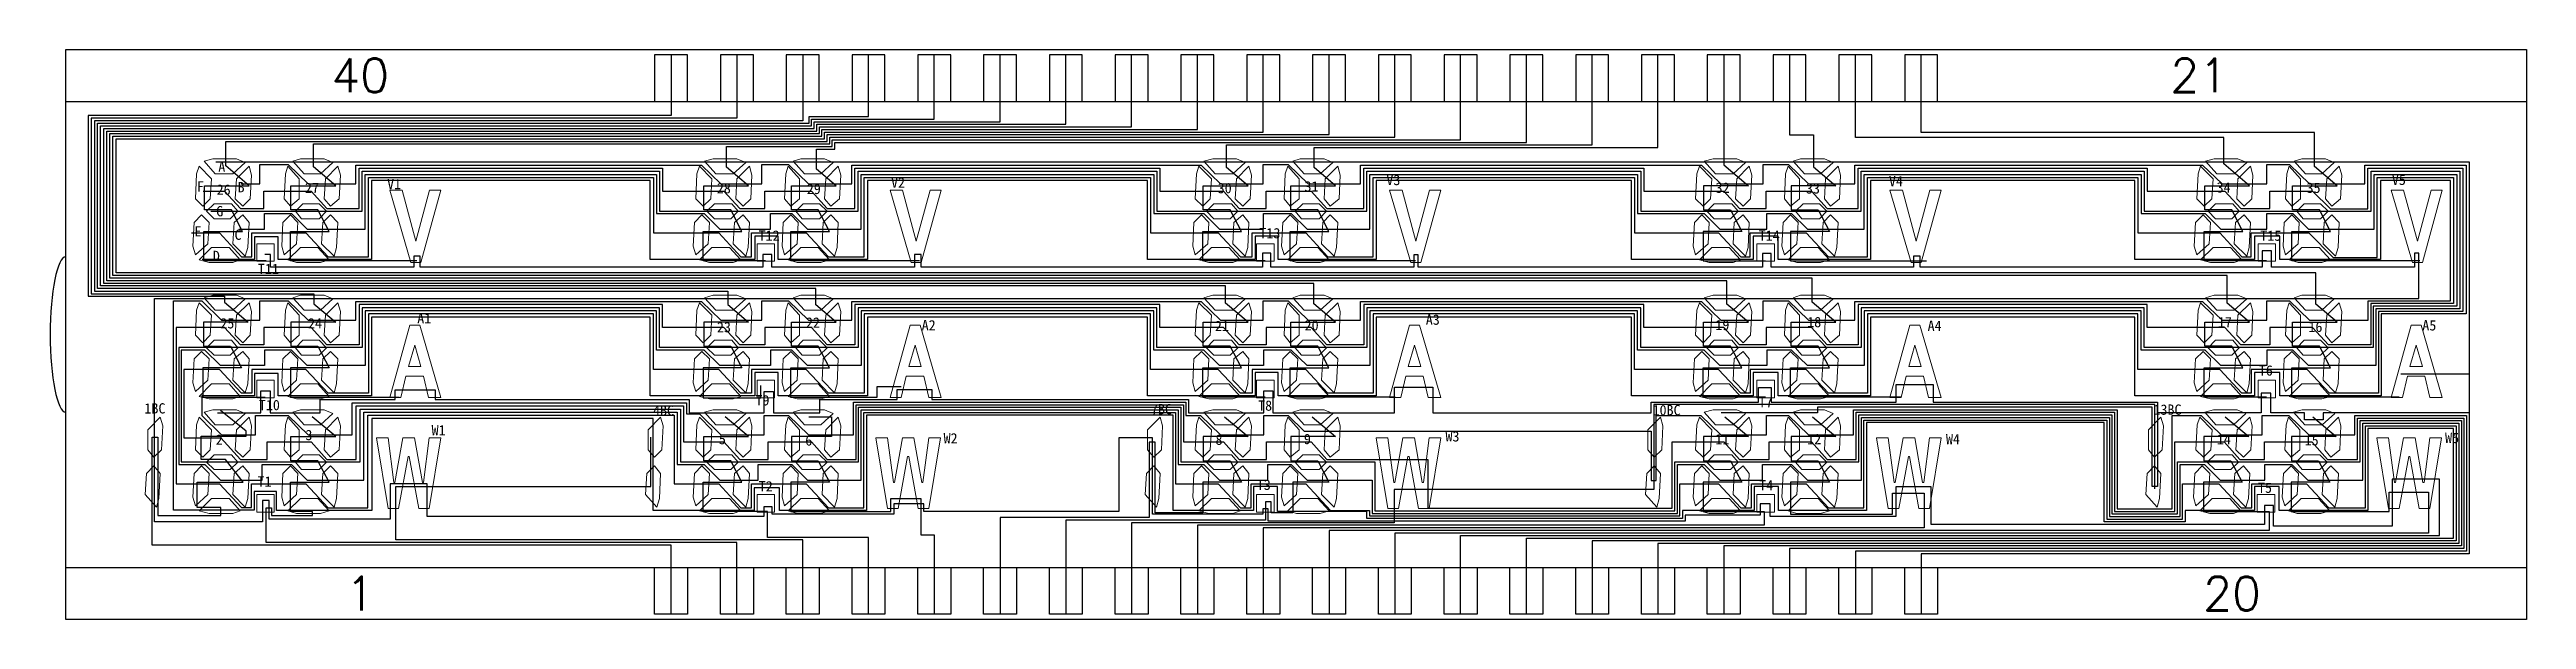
# Model space of a CAD drawing. Header units: millimetres. Extents: x 3718 to 70963, y 572 to 15149.
# Drawn here: x 4113.7 to 4209.3, y 707.3 to 729.3 of the extents above; entities that cross this region are included whole.
import ezdxf
from ezdxf.enums import TextEntityAlignment as Align

# ---------------------------------------------------------------- set-up
doc = ezdxf.new("R2010")
doc.units = ezdxf.units.MM
doc.header["$LTSCALE"] = 3
for name, color, linetype in [('COM', 1, 'Continuous'), ('DWG', 7, 'Continuous'), ('SEG', 3, 'Continuous'), ('TEXT', 40, 'Continuous')]:
    doc.layers.add(name, color=color, linetype=linetype)
doc.styles.add('romans', font='romans.shx')
doc.styles.add('黑体', font='SIMHEI.TTF')

msp = doc.modelspace()

# ---------------------------------------------------------------- texts
at = {"layer": 'DWG', "style": 'romans'}
for s, p in [('40', (4125.686, 728.303)), ('21', (4196.681, 728.303)), ('1', (4125.686, 708.303)), ('20', (4197.951, 708.303))]:
    msp.add_text(s, height=1.3, dxfattribs=at).set_placement(p, align=Align.MIDDLE)
at = {"layer": 'TEXT', "style": '黑体'}
for s, height, p in [('A', 0.398, (4120.207, 724.585)), ('F', 0.398, (4119.384, 723.821)), ('26', 0.3975, (4120.144, 723.697)), ('B', 0.398, (4120.951, 723.792)), ('27', 0.3975, (4123.554, 723.762)), ('V1', 0.3975, (4126.725, 723.913)), ('28', 0.3975, (4139.454, 723.752)), ('29', 0.3975, (4142.927, 723.723)), ('V2', 0.3975, (4146.18, 723.972)), ('30', 0.3975, (4158.791, 723.756)), ('31', 0.3975, (4162.142, 723.822)), ('V3', 0.3975, (4165.303, 724.069)), ('32', 0.3975, (4178.011, 723.77)), ('33', 0.3975, (4181.502, 723.744)), ('V4', 0.3975, (4184.704, 724.028)), ('34', 0.3975, (4197.355, 723.784)), ('35', 0.3975, (4200.828, 723.768)), ('V5', 0.3975, (4204.123, 724.076)), ('G', 0.398, (4120.128, 722.866)), ('E', 0.398, (4119.289, 722.087)), ('C', 0.398, (4120.835, 721.956)), ('T12', 0.3975, (4141.066, 721.923)), ('T13', 0.3975, (4160.401, 722.017)), ('T14', 0.3975, (4179.677, 721.925)), ('T15', 0.3975, (4199.043, 721.92)), ('D', 0.398, (4119.996, 721.138)), ('T11', 0.3975, (4121.734, 720.638)), ('A1', 0.3975, (4127.888, 718.729)), ('25', 0.3975, (4120.286, 718.538)), ('24', 0.3975, (4123.672, 718.538)), ('23', 0.3975, (4139.458, 718.387)), ('22', 0.3975, (4142.895, 718.567)), ('A2', 0.3975, (4147.363, 718.463)), ('21', 0.3975, (4158.683, 718.435)), ('20', 0.3975, (4162.147, 718.461)), ('A3', 0.3975, (4166.825, 718.679)), ('19', 0.3975, (4178.006, 718.471)), ('18', 0.3975, (4181.551, 718.585)), ('A4', 0.3975, (4186.199, 718.442)), ('17', 0.3975, (4197.405, 718.577)), ('16', 0.3975, (4200.901, 718.403)), ('A5', 0.3975, (4205.298, 718.459)), ('T6', 0.3975, (4198.987, 716.717)), ('1BC', 0.3975, (4117.355, 715.253)), ('T10', 0.3975, (4121.774, 715.382)), ('4BC', 0.3975, (4136.991, 715.17)), ('T9', 0.3975, (4140.946, 715.565)), ('7BC', 0.3975, (4156.217, 715.222)), ('T8', 0.3975, (4160.352, 715.361)), ('10BC', 0.3975, (4175.58, 715.186)), ('T7', 0.3975, (4179.676, 715.495)), ('13BC', 0.3975, (4194.918, 715.205)), ('2', 0.398, (4120.107, 714.045)), ('3', 0.398, (4123.569, 714.224)), ('W1', 0.3975, (4128.442, 714.41)), ('5', 0.398, (4139.534, 714.067)), ('6', 0.398, (4142.869, 714.015)), ('W2', 0.3975, (4148.209, 714.098)), ('8', 0.398, (4158.705, 714.044)), ('9', 0.398, (4162.12, 714.07)), ('W3', 0.3975, (4167.585, 714.173)), ('11', 0.3975, (4178.005, 714.067)), ('12', 0.3975, (4181.551, 714.067)), ('W4', 0.3975, (4186.908, 714.066)), ('14', 0.3975, (4197.366, 714.061)), ('15', 0.3975, (4200.757, 714.022)), ('W5', 0.3975, (4206.176, 714.112)), ('T1', 0.3975, (4121.723, 712.431)), ('T2', 0.3975, (4141.073, 712.248)), ('T3', 0.3975, (4160.299, 712.303)), ('T4', 0.3975, (4179.698, 712.285)), ('T5', 0.3975, (4198.954, 712.19))]:
    msp.add_text(s, height=height, dxfattribs=at).set_placement(p)

# ---------------------------------------------------------------- linework, layer by layer
at = {"layer": 'COM', "color": 150}
msp.add_lwpolyline([(4121.078, 724.123), (4121.815, 724.123), (4121.815, 724.865), (4122.908, 724.865), (4123.678, 724.123), (4125.52, 724.123), (4125.52, 724.845), (4138.866, 724.845), (4139.615, 724.123), (4141.19, 724.123), (4141.19, 724.865), (4142.226, 724.865), (4142.996, 724.123), (4144.666, 724.123), (4144.666, 724.845), (4158.151, 724.845), (4158.9, 724.123), (4160.547, 724.123), (4160.547, 724.865), (4161.511, 724.865), (4162.28, 724.123), (4164.308, 724.123), (4164.308, 724.845), (4177.468, 724.845), (4178.217, 724.123), (4179.848, 724.123), (4179.848, 724.865), (4180.828, 724.865), (4181.598, 724.123), (4183.393, 724.123), (4183.393, 724.845), (4196.817, 724.845), (4197.566, 724.123), (4199.295, 724.123), (4199.295, 724.865), (4200.177, 724.865), (4200.947, 724.123), (4203.08, 724.123), (4203.08, 724.845), (4206.985, 724.845), (4206.985, 719.097), (4203.706, 719.097), (4203.706, 715.933), (4199.792, 715.933), (4199.792, 716.834), (4198.814, 716.834), (4198.814, 715.933), (4194.198, 715.933), (4194.198, 718.977), (4183.993, 718.977), (4183.993, 715.933), (4180.43, 715.933), (4180.43, 716.834), (4179.468, 716.834), (4179.468, 715.933), (4174.765, 715.933), (4174.765, 718.977), (4164.908, 718.977), (4164.908, 715.933), (4161.121, 715.933), (4161.121, 716.834), (4160.238, 716.834), (4160.238, 715.933), (4156.081, 715.933), (4156.081, 718.977), (4145.266, 718.977), (4145.266, 715.933), (4141.827, 715.933), (4141.827, 716.834), (4140.917, 716.834), (4140.917, 715.933), (4136.883, 715.933), (4136.883, 718.977), (4126.12, 718.977), (4126.12, 715.933), (4122.525, 715.933), (4122.525, 716.804), (4121.605, 716.804), (4121.605, 715.933), (4119.57, 715.933), (4119.57, 715.176), (4120.337, 714.436), (4121.648, 714.436), (4121.648, 715.179), (4122.908, 715.179), (4123.678, 714.436), (4125.379, 714.436), (4125.379, 715.664), (4138.286, 715.664), (4138.286, 715.238), (4138.785, 715.238), (4139.615, 714.436), (4141.282, 714.436), (4141.282, 715.179), (4142.226, 715.179), (4142.996, 714.436), (4144.73, 714.436), (4144.73, 715.694), (4157.567, 715.694), (4157.567, 715.179), (4158.13, 715.179), (4158.9, 714.436), (4160.571, 714.436), (4160.571, 715.179), (4161.511, 715.179), (4162.136, 714.575), (4175.524, 714.575), (4175.524, 712.671), (4175.724, 712.671), (4175.724, 715.179), (4177.447, 715.179), (4178.217, 714.436), (4179.984, 714.436), (4179.984, 715.179), (4180.828, 715.179), (4181.598, 714.436), (4183.342, 714.436), (4183.342, 715.401), (4193.517, 715.401), (4193.517, 711.574), (4195.646, 711.574), (4195.646, 715.179), (4196.765, 715.179), (4197.534, 714.436), (4199.111, 714.436), (4199.111, 715.179), (4200.145, 715.179), (4200.915, 714.436), (4202.699, 714.436), (4202.699, 715.179), (4207.005, 715.179), (4207.005, 709.939), (4183.409, 709.939), (4183.409, 707.503)], dxfattribs=at)
at = {"layer": 'COM', "color": 5}
for points in [[(4120.117, 724.965), (4207.105, 724.965), (4207.105, 709.839), (4185.949, 709.839), (4185.949, 707.503)], [(4120.173, 715.279), (4121.855, 715.279), (4121.855, 716.131), (4122.213, 716.131), (4122.213, 715.279), (4124.143, 715.279), (4124.143, 715.794), (4127.032, 715.794), (4127.032, 716.17), (4128.582, 716.17), (4128.582, 715.794), (4138.386, 715.794), (4138.386, 715.279), (4141.284, 715.279), (4141.284, 716.107), (4141.645, 716.107), (4141.645, 715.279), (4143.426, 715.279), (4143.426, 715.794), (4146.416, 715.794), (4146.416, 716.181), (4147.749, 716.181), (4147.749, 715.794), (4157.667, 715.794), (4157.667, 715.279), (4160.568, 715.279), (4160.568, 716.124), (4160.926, 716.124), (4160.926, 715.279), (4165.622, 715.279), (4165.622, 716.272), (4167.095, 716.272), (4167.095, 715.279), (4175.524, 715.279), (4175.524, 715.697), (4179.676, 715.697), (4179.676, 716.253), (4180.165, 716.253), (4180.165, 715.697), (4184.981, 715.697), (4184.981, 716.373), (4186.415, 716.373), (4186.415, 715.697), (4195.071, 715.697), (4195.071, 712.435), (4194.871, 712.435), (4194.871, 715.501), (4181.947, 715.501), (4181.947, 715.279), (4178.224, 715.279)], [(4207.105, 716.773), (4204.47, 716.773)], [(4207.105, 715.279), (4201.47, 715.279), (4201.47, 715.003), (4200.746, 715.003), (4200.746, 715.279), (4199.445, 715.279), (4199.445, 716.04), (4199.082, 716.04), (4199.082, 715.279), (4195.071, 715.279)]]:
    msp.add_lwpolyline(points, dxfattribs=at)
at = {"layer": 'COM', "color": 4}
msp.add_lwpolyline([(4170.709, 707.503), (4170.709, 710.439), (4206.505, 710.439), (4206.505, 714.679), (4203.199, 714.679), (4203.199, 711.514), (4199.774, 711.514), (4199.774, 712.436), (4198.821, 712.436), (4198.821, 711.514), (4196.146, 711.514), (4196.146, 711.074), (4193.017, 711.074), (4193.017, 714.901), (4183.842, 714.901), (4183.842, 711.509), (4180.446, 711.509), (4180.446, 712.436), (4179.5, 712.436), (4179.5, 711.514), (4176.738, 711.514), (4176.738, 711.197), (4164.555, 711.197), (4164.555, 711.468), (4161.102, 711.468), (4161.102, 712.436), (4160.18, 712.436), (4160.18, 711.514), (4157.067, 711.514), (4157.067, 715.194), (4145.23, 715.194), (4145.23, 711.514), (4141.879, 711.514), (4141.879, 712.386), (4140.896, 712.386), (4140.896, 711.514), (4136.991, 711.514), (4136.991, 715.064), (4126.129, 715.064), (4126.129, 711.514), (4122.455, 711.514), (4122.455, 712.241), (4121.593, 712.241), (4121.593, 711.522), (4118.48, 711.522), (4118.48, 719.597), (4119.567, 719.597), (4120.337, 718.855), (4121.815, 718.855), (4121.815, 719.597), (4122.908, 719.597), (4123.678, 718.855), (4125.52, 718.855), (4125.52, 719.577), (4138.866, 719.577), (4139.615, 718.855), (4141.19, 718.855), (4141.19, 719.597), (4142.226, 719.597), (4142.996, 718.855), (4144.666, 718.855), (4144.666, 719.577), (4158.151, 719.577), (4158.9, 718.855), (4160.547, 718.855), (4160.547, 719.597), (4161.511, 719.597), (4162.28, 718.855), (4164.308, 718.855), (4164.308, 719.577), (4177.468, 719.577), (4178.217, 718.855), (4179.848, 718.855), (4179.848, 719.597), (4180.828, 719.597), (4181.598, 718.855), (4183.393, 718.855), (4183.393, 719.577), (4196.817, 719.577), (4197.566, 718.855), (4199.295, 718.855), (4199.295, 719.597), (4200.177, 719.597), (4200.947, 718.855), (4203.206, 718.855), (4203.206, 719.597), (4206.385, 719.597), (4206.385, 724.245), (4203.68, 724.245), (4203.68, 721.2), (4199.792, 721.2), (4199.792, 722.102), (4198.814, 722.102), (4198.814, 721.2), (4194.198, 721.2), (4194.198, 724.245), (4183.993, 724.245), (4183.993, 721.2), (4180.43, 721.2), (4180.43, 722.102), (4179.468, 722.102), (4179.468, 721.2), (4174.765, 721.2), (4174.765, 724.245), (4164.908, 724.245), (4164.908, 721.2), (4161.121, 721.2), (4161.121, 722.102), (4160.238, 722.102), (4160.238, 721.2), (4156.081, 721.2), (4156.081, 724.245), (4145.266, 724.245), (4145.266, 721.2), (4141.827, 721.2), (4141.827, 722.102), (4140.917, 722.102), (4140.917, 721.2), (4136.883, 721.2), (4136.883, 724.245), (4126.12, 724.245), (4126.12, 721.2), (4122.525, 721.2), (4122.525, 722.072), (4121.605, 722.072), (4121.605, 721.2), (4119.586, 721.2)], dxfattribs=at)
at = {"layer": 'COM', "color": 6}
msp.add_lwpolyline([(4119.17, 722.222), (4120.248, 722.222), (4121.106, 721.3), (4121.505, 721.3), (4121.505, 722.222), (4123.589, 722.222), (4124.447, 721.3), (4126, 721.3), (4126, 724.365), (4137.003, 724.365), (4137.003, 722.222), (4139.527, 722.222), (4140.384, 721.3), (4140.797, 721.3), (4140.797, 722.222), (4142.907, 722.222), (4143.765, 721.3), (4145.146, 721.3), (4145.146, 724.365), (4156.201, 724.365), (4156.201, 722.222), (4158.811, 722.222), (4159.669, 721.3), (4160.118, 721.3), (4160.118, 722.222), (4162.192, 722.222), (4163.049, 721.3), (4164.788, 721.3), (4164.788, 724.365), (4174.885, 724.365), (4174.885, 722.222), (4178.128, 722.222), (4178.986, 721.3), (4179.348, 721.3), (4179.348, 722.222), (4181.509, 722.222), (4182.367, 721.3), (4183.873, 721.3), (4183.873, 724.365), (4194.318, 724.365), (4194.318, 722.222), (4197.477, 722.222), (4198.335, 721.3), (4198.694, 721.3), (4198.694, 722.222), (4200.918, 722.222), (4201.859, 721.271), (4203.56, 721.271), (4203.56, 724.365), (4206.505, 724.365), (4206.505, 719.497), (4203.306, 719.497), (4203.306, 717.9), (4201.671, 717.9), (4201.06, 718.572), (4199.415, 718.572), (4199.415, 717.9), (4198.29, 717.9), (4197.679, 718.572), (4194.678, 718.572), (4194.678, 719.457), (4183.513, 719.457), (4183.513, 717.9), (4182.322, 717.9), (4181.711, 718.572), (4179.968, 718.572), (4179.968, 717.9), (4178.941, 717.9), (4178.33, 718.572), (4175.245, 718.572), (4175.245, 719.457), (4164.428, 719.457), (4164.428, 717.9), (4163.005, 717.9), (4162.394, 718.572), (4160.667, 718.572), (4160.667, 717.9), (4159.624, 717.9), (4159.013, 718.572), (4156.561, 718.572), (4156.561, 719.457), (4144.786, 719.457), (4144.786, 717.9), (4143.72, 717.9), (4143.109, 718.572), (4141.31, 718.572), (4141.31, 717.9), (4140.34, 717.9), (4139.729, 718.572), (4137.363, 718.572), (4137.363, 719.457), (4125.64, 719.457), (4125.64, 717.9), (4124.402, 717.9), (4123.791, 718.572), (4121.965, 718.572), (4121.965, 717.9), (4121.061, 717.9), (4120.45, 718.572), (4118.58, 718.572), (4118.58, 712.536), (4120.248, 712.536), (4121.099, 711.622), (4121.493, 711.622), (4121.493, 712.536), (4123.589, 712.536), (4124.447, 711.614), (4125.979, 711.614), (4125.979, 715.184), (4137.806, 715.184), (4137.806, 712.536), (4139.527, 712.536), (4140.384, 711.614), (4140.796, 711.614), (4140.796, 712.536), (4142.907, 712.536), (4143.765, 711.614), (4145.13, 711.614), (4145.13, 715.294), (4157.167, 715.294), (4157.167, 712.536), (4158.811, 712.536), (4159.669, 711.614), (4160.08, 711.614), (4160.08, 712.536), (4162.192, 712.536), (4163.143, 711.514), (4164.655, 711.514), (4164.655, 711.297), (4176.638, 711.297), (4176.638, 712.536), (4178.128, 712.536), (4178.986, 711.614), (4179.4, 711.614), (4179.4, 712.536), (4181.509, 712.536), (4182.372, 711.609), (4183.742, 711.609), (4183.742, 715.001), (4193.117, 715.001), (4193.117, 711.174), (4196.046, 711.174), (4196.046, 712.536), (4197.446, 712.536), (4198.303, 711.614), (4198.721, 711.614), (4198.721, 712.536), (4200.826, 712.536), (4201.684, 711.614), (4203.099, 711.614), (4203.099, 714.779), (4206.605, 714.779), (4206.605, 710.339), (4173.249, 710.339), (4173.249, 707.503)], dxfattribs=at)
at = {"layer": 'COM', "color": 2}
msp.add_lwpolyline([(4120.999, 722.369), (4121.985, 722.369), (4121.985, 722.968), (4123.029, 722.968), (4123.637, 722.369), (4125.88, 722.369), (4125.88, 724.485), (4137.123, 724.485), (4137.123, 722.968), (4138.966, 722.968), (4139.575, 722.369), (4141.523, 722.369), (4141.523, 722.968), (4142.347, 722.968), (4142.955, 722.369), (4145.026, 722.369), (4145.026, 724.485), (4156.321, 724.485), (4156.321, 722.968), (4158.251, 722.968), (4158.859, 722.369), (4160.561, 722.369), (4160.561, 722.968), (4161.631, 722.968), (4162.24, 722.369), (4164.668, 722.369), (4164.668, 724.485), (4175.005, 724.485), (4175.005, 722.968), (4177.568, 722.968), (4178.176, 722.369), (4179.987, 722.369), (4179.987, 722.968), (4180.949, 722.968), (4181.557, 722.369), (4183.753, 722.369), (4183.753, 724.485), (4194.438, 724.485), (4194.438, 722.968), (4196.917, 722.968), (4197.525, 722.369), (4199.298, 722.369), (4199.298, 722.968), (4200.298, 722.968), (4200.906, 722.369), (4203.44, 722.369), (4203.44, 724.485), (4206.625, 724.485), (4206.625, 719.397), (4203.406, 719.397), (4203.406, 717.8), (4194.558, 717.8), (4194.558, 719.337), (4183.633, 719.337), (4183.633, 717.8), (4175.125, 717.8), (4175.125, 719.337), (4164.548, 719.337), (4164.548, 717.8), (4156.441, 717.8), (4156.441, 719.337), (4144.906, 719.337), (4144.906, 717.8), (4137.243, 717.8), (4137.243, 719.337), (4125.76, 719.337), (4125.76, 717.8), (4118.68, 717.8), (4118.68, 713.282), (4119.688, 713.282), (4120.296, 712.683), (4121.907, 712.683), (4121.907, 713.282), (4123.029, 713.282), (4123.637, 712.683), (4125.829, 712.683), (4125.829, 715.304), (4137.926, 715.304), (4137.926, 713.282), (4138.966, 713.282), (4139.575, 712.683), (4141.056, 712.683), (4141.056, 713.282), (4142.347, 713.282), (4142.955, 712.683), (4145.03, 712.683), (4145.03, 715.394), (4157.267, 715.394), (4157.267, 713.282), (4158.251, 713.282), (4158.859, 712.683), (4160.724, 712.683), (4160.724, 713.282), (4161.631, 713.282), (4162.24, 712.683), (4164.755, 712.683), (4164.755, 711.397), (4176.538, 711.397), (4176.538, 713.282), (4177.568, 713.282), (4178.176, 712.683), (4179.826, 712.683), (4179.826, 713.282), (4180.949, 713.282), (4181.557, 712.683), (4183.642, 712.683), (4183.642, 715.101), (4193.217, 715.101), (4193.217, 711.274), (4195.946, 711.274), (4195.946, 713.282), (4196.885, 713.282), (4197.493, 712.683), (4199.221, 712.683), (4199.221, 713.282), (4200.266, 713.282), (4200.874, 712.683), (4202.999, 712.683), (4202.999, 714.879), (4206.705, 714.879), (4206.705, 710.239), (4175.789, 710.239), (4175.789, 707.503)], dxfattribs=at)
at = {"layer": 'COM', "color": 11}
msp.add_lwpolyline([(4119.923, 723.068), (4125.76, 723.068), (4125.76, 724.605), (4137.243, 724.605), (4137.243, 723.068), (4144.906, 723.068), (4144.906, 724.605), (4156.441, 724.605), (4156.441, 723.068), (4164.548, 723.068), (4164.548, 724.605), (4175.125, 724.605), (4175.125, 723.068), (4183.633, 723.068), (4183.633, 724.605), (4194.558, 724.605), (4194.558, 723.068), (4203.32, 723.068), (4203.32, 724.605), (4206.745, 724.605), (4206.745, 719.297), (4203.506, 719.297), (4203.506, 717.101), (4200.906, 717.101), (4200.298, 717.7), (4199.298, 717.7), (4199.298, 717.101), (4197.525, 717.101), (4196.917, 717.7), (4194.438, 717.7), (4194.438, 719.217), (4183.753, 719.217), (4183.753, 717.101), (4181.557, 717.101), (4180.949, 717.7), (4179.987, 717.7), (4179.987, 717.101), (4178.176, 717.101), (4177.568, 717.7), (4175.005, 717.7), (4175.005, 719.217), (4164.668, 719.217), (4164.668, 717.101), (4162.24, 717.101), (4161.631, 717.7), (4160.561, 717.7), (4160.561, 717.101), (4158.859, 717.101), (4158.251, 717.7), (4156.321, 717.7), (4156.321, 719.217), (4145.026, 719.217), (4145.026, 717.101), (4142.955, 717.101), (4142.347, 717.7), (4141.523, 717.7), (4141.523, 717.101), (4139.575, 717.101), (4138.966, 717.7), (4137.123, 717.7), (4137.123, 719.217), (4125.88, 719.217), (4125.88, 717.101), (4123.637, 717.101), (4123.029, 717.7), (4121.985, 717.7), (4121.985, 717.101), (4120.296, 717.101), (4119.688, 717.7), (4118.78, 717.7), (4118.78, 713.382), (4125.679, 713.382), (4125.679, 715.424), (4138.046, 715.424), (4138.046, 713.382), (4144.93, 713.382), (4144.93, 715.494), (4157.367, 715.494), (4157.367, 713.382), (4164.855, 713.382), (4164.855, 711.497), (4176.438, 711.497), (4176.438, 713.382), (4183.542, 713.382), (4183.542, 715.201), (4193.317, 715.201), (4193.317, 711.374), (4195.846, 711.374), (4195.846, 713.382), (4202.899, 713.382), (4202.899, 714.979), (4206.805, 714.979), (4206.805, 710.139), (4178.329, 710.139), (4178.329, 707.503)], dxfattribs=at)
at = {"layer": 'COM', "color": 8}
msp.add_lwpolyline([(4119.622, 723.84), (4120.45, 723.84), (4121.061, 723.168), (4121.965, 723.168), (4121.965, 723.84), (4123.791, 723.84), (4124.402, 723.168), (4125.64, 723.168), (4125.64, 724.725), (4137.363, 724.725), (4137.363, 723.84), (4139.729, 723.84), (4140.34, 723.168), (4141.31, 723.168), (4141.31, 723.84), (4143.109, 723.84), (4143.72, 723.168), (4144.786, 723.168), (4144.786, 724.725), (4156.561, 724.725), (4156.561, 723.84), (4159.013, 723.84), (4159.624, 723.168), (4160.667, 723.168), (4160.667, 723.84), (4162.394, 723.84), (4163.005, 723.168), (4164.428, 723.168), (4164.428, 724.725), (4175.245, 724.725), (4175.245, 723.84), (4178.33, 723.84), (4178.941, 723.168), (4179.968, 723.168), (4179.968, 723.84), (4181.711, 723.84), (4182.322, 723.168), (4183.513, 723.168), (4183.513, 724.725), (4194.678, 724.725), (4194.678, 723.84), (4197.679, 723.84), (4198.29, 723.168), (4199.415, 723.168), (4199.415, 723.84), (4201.053, 723.84), (4201.758, 723.153), (4203.2, 723.153), (4203.2, 724.725), (4206.865, 724.725), (4206.865, 719.197), (4203.606, 719.197), (4203.606, 716.033), (4201.716, 716.033), (4200.858, 716.954), (4198.694, 716.954), (4198.694, 716.033), (4198.335, 716.033), (4197.477, 716.954), (4194.318, 716.954), (4194.318, 719.097), (4183.873, 719.097), (4183.873, 716.033), (4182.367, 716.033), (4181.509, 716.954), (4179.348, 716.954), (4179.348, 716.033), (4178.986, 716.033), (4178.128, 716.954), (4174.885, 716.954), (4174.885, 719.097), (4164.788, 719.097), (4164.788, 716.033), (4163.049, 716.033), (4162.192, 716.954), (4160.118, 716.954), (4160.118, 716.033), (4159.669, 716.033), (4158.811, 716.954), (4156.201, 716.954), (4156.201, 719.097), (4145.146, 719.097), (4145.146, 716.033), (4143.765, 716.033), (4142.907, 716.954), (4140.797, 716.954), (4140.797, 716.033), (4140.384, 716.033), (4139.527, 716.954), (4137.003, 716.954), (4137.003, 719.097), (4126, 719.097), (4126, 716.033), (4124.447, 716.033), (4123.589, 716.954), (4121.505, 716.954), (4121.505, 716.033), (4121.106, 716.033), (4120.248, 716.954), (4118.88, 716.954), (4118.88, 714.315), (4120.304, 714.315), (4121.061, 713.482), (4122.088, 713.482), (4122.088, 714.154), (4123.791, 714.154), (4124.402, 713.482), (4125.529, 713.482), (4125.529, 715.544), (4138.166, 715.544), (4138.166, 714.154), (4139.729, 714.154), (4140.34, 713.482), (4141.432, 713.482), (4141.432, 714.154), (4143.109, 714.154), (4143.72, 713.482), (4144.83, 713.482), (4144.83, 715.594), (4157.467, 715.594), (4157.467, 714.154), (4159.013, 714.154), (4159.624, 713.482), (4160.671, 713.482), (4160.671, 714.154), (4162.394, 714.154), (4163.005, 713.482), (4166.901, 713.482), (4166.901, 711.597), (4176.338, 711.597), (4176.338, 714.154), (4178.33, 714.154), (4178.941, 713.482), (4180.084, 713.482), (4180.084, 714.154), (4181.711, 714.154), (4182.322, 713.482), (4183.442, 713.482), (4183.442, 715.301), (4193.417, 715.301), (4193.417, 711.474), (4195.746, 711.474), (4195.746, 714.154), (4197.647, 714.154), (4198.258, 713.482), (4199.211, 713.482), (4199.211, 714.154), (4201.028, 714.154), (4201.639, 713.482), (4202.799, 713.482), (4202.799, 715.079), (4206.905, 715.079), (4206.905, 710.039), (4180.869, 710.039), (4180.869, 707.503)], dxfattribs=at)
at = {"layer": 'COM'}
msp.add_lwpolyline([(4168.169, 707.503), (4168.169, 710.539), (4205.968, 710.539), (4205.968, 712.716), (4204.132, 712.716), (4204.132, 710.903), (4199.559, 710.903), (4199.559, 711.697), (4199.203, 711.697), (4199.203, 710.974), (4186.337, 710.974), (4186.337, 712.428), (4184.967, 712.428), (4184.967, 711.273), (4180.122, 711.273), (4180.122, 711.766), (4179.73, 711.766), (4179.73, 711.325), (4176.838, 711.325), (4176.838, 711.097), (4160.743, 711.097), (4160.743, 711.573), (4160.535, 711.573), (4160.535, 711.365), (4156.273, 711.365), (4156.273, 714.316), (4154.969, 714.316), (4154.969, 711.473), (4147.452, 711.473), (4147.452, 711.767), (4146.287, 711.767), (4146.287, 711.373), (4141.589, 711.373), (4141.589, 711.649), (4141.268, 711.649), (4141.268, 711.273), (4128.265, 711.273), (4128.265, 712.533), (4126.837, 712.533), (4126.837, 711.173), (4122.172, 711.173), (4122.172, 711.898), (4121.908, 711.898), (4121.908, 711.073), (4117.746, 711.073), (4117.746, 719.697), (4205.162, 719.697), (4205.162, 721.447), (4204.991, 721.447), (4204.991, 720.9), (4199.474, 720.9), (4199.474, 721.534), (4199.118, 721.534), (4199.118, 720.9), (4185.917, 720.9), (4185.917, 721.326), (4185.648, 721.326), (4185.648, 720.9), (4180.159, 720.9), (4180.159, 721.426), (4179.829, 721.426), (4179.829, 720.9), (4166.537, 720.9), (4166.537, 721.377), (4166.369, 721.377), (4166.369, 720.9), (4160.839, 720.9), (4160.839, 721.439), (4160.522, 721.439), (4160.522, 720.9), (4147.342, 720.9), (4147.342, 721.396), (4147.082, 721.396), (4147.082, 720.9), (4141.574, 720.9), (4141.574, 721.392), (4141.23, 721.392), (4141.23, 720.9), (4127.998, 720.9), (4127.998, 721.333), (4127.754, 721.333), (4127.754, 720.9), (4122.222, 720.9), (4122.222, 721.394), (4122.006, 721.394)], dxfattribs=at)
at = {"layer": 'DWG'}
for points in [[(4209.319, 707.303), (4114.319, 707.303), (4114.319, 729.303), (4209.319, 729.303)], [(4137.054, 727.303), (4138.324, 727.303), (4138.324, 729.103), (4137.054, 729.103)], [(4139.594, 727.303), (4140.864, 727.303), (4140.864, 729.103), (4139.594, 729.103)], [(4142.134, 727.303), (4143.404, 727.303), (4143.404, 729.103), (4142.134, 729.103)], [(4144.674, 727.303), (4145.944, 727.303), (4145.944, 729.103), (4144.674, 729.103)], [(4147.214, 727.303), (4148.484, 727.303), (4148.484, 729.103), (4147.214, 729.103)], [(4149.754, 727.303), (4151.024, 727.303), (4151.024, 729.103), (4149.754, 729.103)], [(4152.294, 727.303), (4153.564, 727.303), (4153.564, 729.103), (4152.294, 729.103)], [(4154.834, 727.303), (4156.104, 727.303), (4156.104, 729.103), (4154.834, 729.103)], [(4157.374, 727.303), (4158.644, 727.303), (4158.644, 729.103), (4157.374, 729.103)], [(4159.914, 727.303), (4161.184, 727.303), (4161.184, 729.103), (4159.914, 729.103)], [(4162.454, 727.303), (4163.724, 727.303), (4163.724, 729.103), (4162.454, 729.103)], [(4164.994, 727.303), (4166.264, 727.303), (4166.264, 729.103), (4164.994, 729.103)], [(4167.534, 727.303), (4168.804, 727.303), (4168.804, 729.103), (4167.534, 729.103)], [(4170.074, 727.303), (4171.344, 727.303), (4171.344, 729.103), (4170.074, 729.103)], [(4172.614, 727.303), (4173.884, 727.303), (4173.884, 729.103), (4172.614, 729.103)], [(4175.154, 727.303), (4176.424, 727.303), (4176.424, 729.103), (4175.154, 729.103)], [(4177.694, 727.303), (4178.964, 727.303), (4178.964, 729.103), (4177.694, 729.103)], [(4180.234, 727.303), (4181.504, 727.303), (4181.504, 729.103), (4180.234, 729.103)], [(4182.774, 727.303), (4184.044, 727.303), (4184.044, 729.103), (4182.774, 729.103)], [(4186.584, 729.103), (4185.314, 729.103), (4185.314, 727.303), (4186.584, 727.303)], [(4137.054, 709.303), (4138.324, 709.303), (4138.324, 707.503), (4137.054, 707.503)], [(4139.594, 709.303), (4140.864, 709.303), (4140.864, 707.503), (4139.594, 707.503)], [(4142.134, 709.303), (4143.404, 709.303), (4143.404, 707.503), (4142.134, 707.503)], [(4144.674, 709.303), (4145.944, 709.303), (4145.944, 707.503), (4144.674, 707.503)], [(4147.214, 709.303), (4148.484, 709.303), (4148.484, 707.503), (4147.214, 707.503)], [(4149.754, 709.303), (4151.024, 709.303), (4151.024, 707.503), (4149.754, 707.503)], [(4152.294, 709.303), (4153.564, 709.303), (4153.564, 707.503), (4152.294, 707.503)], [(4154.834, 709.303), (4156.104, 709.303), (4156.104, 707.503), (4154.834, 707.503)], [(4157.374, 709.303), (4158.644, 709.303), (4158.644, 707.503), (4157.374, 707.503)], [(4159.914, 709.303), (4161.184, 709.303), (4161.184, 707.503), (4159.914, 707.503)], [(4162.454, 709.303), (4163.724, 709.303), (4163.724, 707.503), (4162.454, 707.503)], [(4164.994, 709.303), (4166.264, 709.303), (4166.264, 707.503), (4164.994, 707.503)], [(4167.534, 709.303), (4168.804, 709.303), (4168.804, 707.503), (4167.534, 707.503)], [(4170.074, 709.303), (4171.344, 709.303), (4171.344, 707.503), (4170.074, 707.503)], [(4172.614, 709.303), (4173.884, 709.303), (4173.884, 707.503), (4172.614, 707.503)], [(4175.154, 709.303), (4176.424, 709.303), (4176.424, 707.503), (4175.154, 707.503)], [(4177.694, 709.303), (4178.964, 709.303), (4178.964, 707.503), (4177.694, 707.503)], [(4180.234, 709.303), (4181.504, 709.303), (4181.504, 707.503), (4180.234, 707.503)], [(4182.774, 709.303), (4184.044, 709.303), (4184.044, 707.503), (4182.774, 707.503)], [(4186.584, 707.503), (4185.314, 707.503), (4185.314, 709.303), (4186.584, 709.303)]]:
    msp.add_lwpolyline(points, close=True, dxfattribs=at)
for points in [[(4114.319, 727.303), (4209.319, 727.303)], [(4114.319, 709.303), (4209.319, 709.303)]]:
    msp.add_lwpolyline(points, dxfattribs=at)
at = {"layer": 'DWG', "lineweight": 0}
for points in [[(4120.093, 724.508), (4119.659, 724.99), (4119.997, 725.087), (4120.913, 725.087), (4121.251, 724.942), (4120.768, 724.508)], [(4124.149, 724.508), (4123.522, 724.508), (4123.088, 724.99), (4123.378, 725.087), (4124.294, 725.087), (4124.631, 724.942)], [(4139.412, 724.508), (4138.978, 724.99), (4139.315, 725.087), (4140.232, 725.087), (4140.569, 724.942), (4140.087, 724.508)], [(4143.468, 724.508), (4142.841, 724.508), (4142.407, 724.99), (4142.696, 725.087), (4143.612, 725.087), (4143.95, 724.942)], [(4158.696, 724.508), (4158.262, 724.99), (4158.6, 725.087), (4159.516, 725.087), (4159.853, 724.942), (4159.371, 724.508)], [(4162.752, 724.508), (4162.125, 724.508), (4161.691, 724.99), (4161.98, 725.087), (4162.897, 725.087), (4163.234, 724.942)], [(4178.013, 724.508), (4177.579, 724.99), (4177.917, 725.087), (4178.833, 725.087), (4179.171, 724.942), (4178.688, 724.508)], [(4182.069, 724.508), (4181.442, 724.508), (4181.008, 724.99), (4181.298, 725.087), (4182.214, 725.087), (4182.551, 724.942)], [(4197.362, 724.508), (4196.928, 724.99), (4197.266, 725.087), (4198.182, 725.087), (4198.52, 724.942), (4198.037, 724.508)], [(4201.418, 724.508), (4200.791, 724.508), (4200.357, 724.99), (4200.647, 725.087), (4201.563, 725.087), (4201.9, 724.942)], [(4119.466, 724.797), (4119.37, 724.508), (4119.322, 723.543), (4119.611, 723.254), (4119.9, 723.543), (4119.949, 724.315)], [(4121.395, 724.797), (4120.913, 724.315), (4120.865, 723.543), (4121.154, 723.254), (4121.444, 723.543), (4121.492, 724.46)], [(4122.895, 724.797), (4122.799, 724.508), (4122.751, 723.543), (4122.992, 723.254), (4123.329, 723.543), (4123.329, 724.315)], [(4124.824, 724.797), (4124.342, 724.315), (4124.294, 723.543), (4124.535, 723.254), (4124.873, 723.543), (4124.921, 724.46)], [(4138.785, 724.797), (4138.688, 724.508), (4138.64, 723.543), (4138.929, 723.254), (4139.219, 723.543), (4139.267, 724.315)], [(4140.714, 724.797), (4140.232, 724.315), (4140.183, 723.543), (4140.473, 723.254), (4140.762, 723.543), (4140.81, 724.46)], [(4142.214, 724.797), (4142.117, 724.508), (4142.069, 723.543), (4142.31, 723.254), (4142.648, 723.543), (4142.648, 724.315)], [(4144.143, 724.797), (4143.66, 724.315), (4143.612, 723.543), (4143.853, 723.254), (4144.191, 723.543), (4144.239, 724.46)], [(4158.069, 724.797), (4157.973, 724.508), (4157.924, 723.543), (4158.214, 723.254), (4158.503, 723.543), (4158.551, 724.315)], [(4159.998, 724.797), (4159.516, 724.315), (4159.468, 723.543), (4159.757, 723.254), (4160.046, 723.543), (4160.094, 724.46)], [(4161.498, 724.797), (4161.402, 724.508), (4161.353, 723.543), (4161.594, 723.254), (4161.932, 723.543), (4161.932, 724.315)], [(4163.427, 724.797), (4162.945, 724.315), (4162.897, 723.543), (4163.138, 723.254), (4163.475, 723.543), (4163.523, 724.46)], [(4177.386, 724.797), (4177.29, 724.508), (4177.242, 723.543), (4177.531, 723.254), (4177.82, 723.543), (4177.869, 724.315)], [(4179.315, 724.797), (4178.833, 724.315), (4178.785, 723.543), (4179.074, 723.254), (4179.364, 723.543), (4179.412, 724.46)], [(4180.815, 724.797), (4180.719, 724.508), (4180.671, 723.543), (4180.912, 723.254), (4181.249, 723.543), (4181.249, 724.315)], [(4182.744, 724.797), (4182.262, 724.315), (4182.214, 723.543), (4182.455, 723.254), (4182.792, 723.543), (4182.841, 724.46)], [(4196.735, 724.797), (4196.639, 724.508), (4196.591, 723.543), (4196.88, 723.254), (4197.169, 723.543), (4197.218, 724.315)], [(4198.664, 724.797), (4198.182, 724.315), (4198.134, 723.543), (4198.423, 723.254), (4198.713, 723.543), (4198.761, 724.46)], [(4200.164, 724.797), (4200.068, 724.508), (4200.02, 723.543), (4200.261, 723.254), (4200.598, 723.543), (4200.598, 724.315)], [(4202.093, 724.797), (4201.611, 724.315), (4201.563, 723.543), (4201.804, 723.254), (4202.142, 723.543), (4202.19, 724.46)], [(4120.045, 723.351), (4120.72, 723.351), (4120.961, 723.061), (4120.672, 722.772), (4120.045, 722.772), (4119.756, 723.061)], [(4123.474, 723.351), (4124.101, 723.351), (4124.39, 723.061), (4124.101, 722.772), (4123.426, 722.772), (4123.185, 723.061)], [(4128.367, 723.881), (4127.837, 721.904), (4127.307, 723.881), (4126.824, 723.881), (4127.644, 721.084), (4128.03, 721.084), (4128.801, 723.881)], [(4139.363, 723.351), (4140.039, 723.351), (4140.28, 723.061), (4139.99, 722.772), (4139.363, 722.772), (4139.074, 723.061)], [(4142.792, 723.351), (4143.419, 723.351), (4143.709, 723.061), (4143.419, 722.772), (4142.744, 722.772), (4142.503, 723.061)], [(4147.686, 723.881), (4147.155, 721.904), (4146.625, 723.881), (4146.143, 723.881), (4146.962, 721.084), (4147.348, 721.084), (4148.12, 723.881)], [(4158.648, 723.351), (4159.323, 723.351), (4159.564, 723.061), (4159.275, 722.772), (4158.648, 722.772), (4158.358, 723.061)], [(4162.077, 723.351), (4162.704, 723.351), (4162.993, 723.061), (4162.704, 722.772), (4162.028, 722.772), (4161.787, 723.061)], [(4166.97, 723.881), (4166.44, 721.904), (4165.909, 723.881), (4165.427, 723.881), (4166.247, 721.084), (4166.633, 721.084), (4167.404, 723.881)], [(4177.965, 723.351), (4178.64, 723.351), (4178.881, 723.061), (4178.592, 722.772), (4177.965, 722.772), (4177.676, 723.061)], [(4181.394, 723.351), (4182.021, 723.351), (4182.31, 723.061), (4182.021, 722.772), (4181.346, 722.772), (4181.105, 723.061)], [(4186.287, 723.881), (4185.757, 721.904), (4185.226, 723.881), (4184.744, 723.881), (4185.564, 721.084), (4185.95, 721.084), (4186.721, 723.881)], [(4197.314, 723.351), (4197.989, 723.351), (4198.23, 723.061), (4197.941, 722.772), (4197.314, 722.772), (4197.025, 723.061)], [(4200.743, 723.351), (4201.37, 723.351), (4201.659, 723.061), (4201.37, 722.772), (4200.695, 722.772), (4200.454, 723.061)], [(4205.636, 723.881), (4205.106, 721.904), (4204.576, 723.881), (4204.093, 723.881), (4204.913, 721.084), (4205.299, 721.084), (4206.07, 723.881)], [(4119.225, 721.711), (4119.322, 721.373), (4119.804, 721.807), (4119.852, 722.627), (4119.563, 722.917), (4119.274, 722.627)], [(4121.347, 721.663), (4121.395, 722.627), (4121.154, 722.917), (4120.817, 722.627), (4120.768, 721.807), (4121.251, 721.325)], [(4122.654, 721.711), (4122.751, 721.373), (4123.233, 721.807), (4123.281, 722.627), (4122.992, 722.917), (4122.702, 722.627)], [(4124.197, 721.807), (4124.68, 721.325), (4124.776, 721.663), (4124.824, 722.627), (4124.535, 722.917), (4124.246, 722.627)], [(4138.544, 721.711), (4138.64, 721.373), (4139.122, 721.807), (4139.171, 722.627), (4138.881, 722.917), (4138.592, 722.627)], [(4140.666, 721.663), (4140.714, 722.627), (4140.473, 722.917), (4140.135, 722.627), (4140.087, 721.807), (4140.569, 721.325)], [(4141.973, 721.711), (4142.069, 721.373), (4142.551, 721.807), (4142.6, 722.627), (4142.31, 722.917), (4142.021, 722.627)], [(4143.516, 721.807), (4143.998, 721.325), (4144.094, 721.663), (4144.143, 722.627), (4143.853, 722.917), (4143.564, 722.627)], [(4157.828, 721.711), (4157.924, 721.373), (4158.407, 721.807), (4158.455, 722.627), (4158.166, 722.917), (4157.876, 722.627)], [(4159.95, 721.663), (4159.998, 722.627), (4159.757, 722.917), (4159.419, 722.627), (4159.371, 721.807), (4159.853, 721.325)], [(4161.257, 721.711), (4161.353, 721.373), (4161.836, 721.807), (4161.884, 722.627), (4161.594, 722.917), (4161.305, 722.627)], [(4162.8, 721.807), (4163.282, 721.325), (4163.379, 721.663), (4163.427, 722.627), (4163.138, 722.917), (4162.848, 722.627)], [(4177.145, 721.711), (4177.242, 721.373), (4177.724, 721.807), (4177.772, 722.627), (4177.483, 722.917), (4177.193, 722.627)], [(4179.267, 721.663), (4179.315, 722.627), (4179.074, 722.917), (4178.737, 722.627), (4178.688, 721.807), (4179.171, 721.325)], [(4180.574, 721.711), (4180.671, 721.373), (4181.153, 721.807), (4181.201, 722.627), (4180.912, 722.917), (4180.622, 722.627)], [(4182.117, 721.807), (4182.6, 721.325), (4182.696, 721.663), (4182.744, 722.627), (4182.455, 722.917), (4182.166, 722.627)], [(4196.494, 721.711), (4196.591, 721.373), (4197.073, 721.807), (4197.121, 722.627), (4196.832, 722.917), (4196.543, 722.627)], [(4198.616, 721.663), (4198.664, 722.627), (4198.423, 722.917), (4198.086, 722.627), (4198.037, 721.807), (4198.52, 721.325)], [(4199.923, 721.711), (4200.02, 721.373), (4200.502, 721.807), (4200.55, 722.627), (4200.261, 722.917), (4199.971, 722.627)], [(4201.466, 721.807), (4201.949, 721.325), (4202.045, 721.663), (4202.093, 722.627), (4201.804, 722.917), (4201.515, 722.627)], [(4119.949, 721.663), (4119.466, 721.18), (4119.852, 721.084), (4120.768, 721.084), (4121.058, 721.18), (4120.624, 721.663)], [(4122.365, 721.132), (4122.365, 721.807), (4121.69, 721.807), (4121.69, 721.132)], [(4124.053, 721.663), (4123.378, 721.663), (4122.895, 721.18), (4123.233, 721.084), (4124.149, 721.084), (4124.487, 721.18)], [(4139.267, 721.663), (4138.785, 721.18), (4139.171, 721.084), (4140.087, 721.084), (4140.376, 721.18), (4139.942, 721.663)], [(4141.683, 721.132), (4141.683, 721.807), (4141.008, 721.807), (4141.008, 721.132)], [(4143.371, 721.663), (4142.696, 721.663), (4142.214, 721.18), (4142.551, 721.084), (4143.468, 721.084), (4143.805, 721.18)], [(4158.551, 721.663), (4158.069, 721.18), (4158.455, 721.084), (4159.371, 721.084), (4159.66, 721.18), (4159.226, 721.663)], [(4160.967, 721.132), (4160.967, 721.807), (4160.292, 721.807), (4160.292, 721.132)], [(4162.655, 721.663), (4161.98, 721.663), (4161.498, 721.18), (4161.836, 721.084), (4162.752, 721.084), (4163.089, 721.18)], [(4177.869, 721.663), (4177.386, 721.18), (4177.772, 721.084), (4178.688, 721.084), (4178.978, 721.18), (4178.544, 721.663)], [(4180.285, 721.132), (4180.285, 721.807), (4179.609, 721.807), (4179.609, 721.132)], [(4181.973, 721.663), (4181.298, 721.663), (4180.815, 721.18), (4181.153, 721.084), (4182.069, 721.084), (4182.407, 721.18)], [(4197.218, 721.663), (4196.735, 721.18), (4197.121, 721.084), (4198.037, 721.084), (4198.327, 721.18), (4197.893, 721.663)], [(4199.634, 721.132), (4199.634, 721.807), (4198.959, 721.807), (4198.959, 721.132)], [(4201.322, 721.663), (4200.647, 721.663), (4200.164, 721.18), (4200.502, 721.084), (4201.418, 721.084), (4201.756, 721.18)], [(4119.466, 719.529), (4119.37, 719.24), (4119.322, 718.276), (4119.611, 717.986), (4119.9, 718.276), (4119.949, 719.047)], [(4120.093, 719.24), (4119.659, 719.722), (4119.997, 719.819), (4120.913, 719.819), (4121.251, 719.674), (4120.768, 719.24)], [(4121.395, 719.529), (4120.913, 719.047), (4120.865, 718.276), (4121.154, 717.986), (4121.444, 718.276), (4121.492, 719.192)], [(4122.895, 719.529), (4122.799, 719.24), (4122.751, 718.276), (4122.992, 717.986), (4123.329, 718.276), (4123.329, 719.047)], [(4124.149, 719.24), (4123.522, 719.24), (4123.088, 719.722), (4123.378, 719.819), (4124.294, 719.819), (4124.631, 719.674)], [(4124.824, 719.529), (4124.342, 719.047), (4124.294, 718.276), (4124.535, 717.986), (4124.873, 718.276), (4124.921, 719.192)], [(4138.785, 719.529), (4138.688, 719.24), (4138.64, 718.276), (4138.929, 717.986), (4139.219, 718.276), (4139.267, 719.047)], [(4139.412, 719.24), (4138.978, 719.722), (4139.315, 719.819), (4140.232, 719.819), (4140.569, 719.674), (4140.087, 719.24)], [(4140.714, 719.529), (4140.232, 719.047), (4140.183, 718.276), (4140.473, 717.986), (4140.762, 718.276), (4140.81, 719.192)], [(4142.214, 719.529), (4142.117, 719.24), (4142.069, 718.276), (4142.31, 717.986), (4142.648, 718.276), (4142.648, 719.047)], [(4143.468, 719.24), (4142.841, 719.24), (4142.407, 719.722), (4142.696, 719.819), (4143.612, 719.819), (4143.95, 719.674)], [(4144.143, 719.529), (4143.66, 719.047), (4143.612, 718.276), (4143.853, 717.986), (4144.191, 718.276), (4144.239, 719.192)], [(4158.069, 719.529), (4157.973, 719.24), (4157.924, 718.276), (4158.214, 717.986), (4158.503, 718.276), (4158.551, 719.047)], [(4158.696, 719.24), (4158.262, 719.722), (4158.6, 719.819), (4159.516, 719.819), (4159.853, 719.674), (4159.371, 719.24)], [(4159.998, 719.529), (4159.516, 719.047), (4159.468, 718.276), (4159.757, 717.986), (4160.046, 718.276), (4160.094, 719.192)], [(4161.498, 719.529), (4161.402, 719.24), (4161.353, 718.276), (4161.594, 717.986), (4161.932, 718.276), (4161.932, 719.047)], [(4162.752, 719.24), (4162.125, 719.24), (4161.691, 719.722), (4161.98, 719.819), (4162.897, 719.819), (4163.234, 719.674)], [(4163.427, 719.529), (4162.945, 719.047), (4162.897, 718.276), (4163.138, 717.986), (4163.475, 718.276), (4163.523, 719.192)], [(4177.386, 719.529), (4177.29, 719.24), (4177.242, 718.276), (4177.531, 717.986), (4177.82, 718.276), (4177.869, 719.047)], [(4178.013, 719.24), (4177.579, 719.722), (4177.917, 719.819), (4178.833, 719.819), (4179.171, 719.674), (4178.688, 719.24)], [(4179.315, 719.529), (4178.833, 719.047), (4178.785, 718.276), (4179.074, 717.986), (4179.364, 718.276), (4179.412, 719.192)], [(4180.815, 719.529), (4180.719, 719.24), (4180.671, 718.276), (4180.912, 717.986), (4181.249, 718.276), (4181.249, 719.047)], [(4182.069, 719.24), (4181.442, 719.24), (4181.008, 719.722), (4181.298, 719.819), (4182.214, 719.819), (4182.551, 719.674)], [(4182.744, 719.529), (4182.262, 719.047), (4182.214, 718.276), (4182.455, 717.986), (4182.792, 718.276), (4182.841, 719.192)], [(4196.735, 719.529), (4196.639, 719.24), (4196.591, 718.276), (4196.88, 717.986), (4197.169, 718.276), (4197.218, 719.047)], [(4197.362, 719.24), (4196.928, 719.722), (4197.266, 719.819), (4198.182, 719.819), (4198.52, 719.674), (4198.037, 719.24)], [(4198.664, 719.529), (4198.182, 719.047), (4198.134, 718.276), (4198.423, 717.986), (4198.713, 718.276), (4198.761, 719.192)], [(4200.164, 719.529), (4200.068, 719.24), (4200.02, 718.276), (4200.261, 717.986), (4200.598, 718.276), (4200.598, 719.047)], [(4201.418, 719.24), (4200.791, 719.24), (4200.357, 719.722), (4200.647, 719.819), (4201.563, 719.819), (4201.9, 719.674)], [(4202.093, 719.529), (4201.611, 719.047), (4201.563, 718.276), (4201.804, 717.986), (4202.142, 718.276), (4202.19, 719.192)], [(4127.982, 718.666), (4127.596, 718.666), (4126.824, 715.869), (4127.258, 715.869), (4127.451, 716.689), (4128.126, 716.689), (4128.319, 715.869), (4128.801, 715.869)], [(4147.3, 718.666), (4146.914, 718.666), (4146.143, 715.869), (4146.577, 715.869), (4146.77, 716.689), (4147.445, 716.689), (4147.638, 715.869), (4148.12, 715.869)], [(4166.584, 718.666), (4166.199, 718.666), (4165.427, 715.869), (4165.861, 715.869), (4166.054, 716.689), (4166.729, 716.689), (4166.922, 715.869), (4167.404, 715.869)], [(4185.902, 718.666), (4185.516, 718.666), (4184.744, 715.869), (4185.178, 715.869), (4185.371, 716.689), (4186.046, 716.689), (4186.239, 715.869), (4186.721, 715.869)], [(4205.251, 718.666), (4204.865, 718.666), (4204.093, 715.869), (4204.527, 715.869), (4204.72, 716.689), (4205.395, 716.689), (4205.588, 715.869), (4206.07, 715.869)], [(4119.225, 716.443), (4119.322, 716.106), (4119.804, 716.54), (4119.852, 717.359), (4119.563, 717.649), (4119.274, 717.359)], [(4120.045, 718.083), (4120.72, 718.083), (4120.961, 717.793), (4120.672, 717.504), (4120.045, 717.504), (4119.756, 717.793)], [(4121.347, 716.395), (4121.395, 717.359), (4121.154, 717.649), (4120.817, 717.359), (4120.768, 716.54), (4121.251, 716.057)], [(4122.654, 716.443), (4122.751, 716.106), (4123.233, 716.54), (4123.281, 717.359), (4122.992, 717.649), (4122.702, 717.359)], [(4123.474, 718.083), (4124.101, 718.083), (4124.39, 717.793), (4124.101, 717.504), (4123.426, 717.504), (4123.185, 717.793)], [(4124.197, 716.54), (4124.68, 716.057), (4124.776, 716.395), (4124.824, 717.359), (4124.535, 717.649), (4124.246, 717.359)], [(4127.548, 717.074), (4127.789, 717.894), (4128.03, 717.074)], [(4138.544, 716.443), (4138.64, 716.106), (4139.122, 716.54), (4139.171, 717.359), (4138.881, 717.649), (4138.592, 717.359)], [(4139.363, 718.083), (4140.039, 718.083), (4140.28, 717.793), (4139.99, 717.504), (4139.363, 717.504), (4139.074, 717.793)], [(4140.666, 716.395), (4140.714, 717.359), (4140.473, 717.649), (4140.135, 717.359), (4140.087, 716.54), (4140.569, 716.057)], [(4141.973, 716.443), (4142.069, 716.106), (4142.551, 716.54), (4142.6, 717.359), (4142.31, 717.649), (4142.021, 717.359)], [(4142.792, 718.083), (4143.419, 718.083), (4143.709, 717.793), (4143.419, 717.504), (4142.744, 717.504), (4142.503, 717.793)], [(4143.516, 716.54), (4143.998, 716.057), (4144.094, 716.395), (4144.143, 717.359), (4143.853, 717.649), (4143.564, 717.359)], [(4146.866, 717.074), (4147.107, 717.894), (4147.348, 717.074)], [(4157.828, 716.443), (4157.924, 716.106), (4158.407, 716.54), (4158.455, 717.359), (4158.166, 717.649), (4157.876, 717.359)], [(4158.648, 718.083), (4159.323, 718.083), (4159.564, 717.793), (4159.275, 717.504), (4158.648, 717.504), (4158.358, 717.793)], [(4159.95, 716.395), (4159.998, 717.359), (4159.757, 717.649), (4159.419, 717.359), (4159.371, 716.54), (4159.853, 716.057)], [(4161.257, 716.443), (4161.353, 716.106), (4161.836, 716.54), (4161.884, 717.359), (4161.594, 717.649), (4161.305, 717.359)], [(4162.077, 718.083), (4162.704, 718.083), (4162.993, 717.793), (4162.704, 717.504), (4162.028, 717.504), (4161.787, 717.793)], [(4162.8, 716.54), (4163.282, 716.057), (4163.379, 716.395), (4163.427, 717.359), (4163.138, 717.649), (4162.848, 717.359)], [(4166.15, 717.074), (4166.391, 717.894), (4166.633, 717.074)], [(4177.145, 716.443), (4177.242, 716.106), (4177.724, 716.54), (4177.772, 717.359), (4177.483, 717.649), (4177.193, 717.359)], [(4177.965, 718.083), (4178.64, 718.083), (4178.881, 717.793), (4178.592, 717.504), (4177.965, 717.504), (4177.676, 717.793)], [(4179.267, 716.395), (4179.315, 717.359), (4179.074, 717.649), (4178.737, 717.359), (4178.688, 716.54), (4179.171, 716.057)], [(4180.574, 716.443), (4180.671, 716.106), (4181.153, 716.54), (4181.201, 717.359), (4180.912, 717.649), (4180.622, 717.359)], [(4181.394, 718.083), (4182.021, 718.083), (4182.31, 717.793), (4182.021, 717.504), (4181.346, 717.504), (4181.105, 717.793)], [(4182.117, 716.54), (4182.6, 716.057), (4182.696, 716.395), (4182.744, 717.359), (4182.455, 717.649), (4182.166, 717.359)], [(4185.468, 717.074), (4185.709, 717.894), (4185.95, 717.074)], [(4196.494, 716.443), (4196.591, 716.106), (4197.073, 716.54), (4197.121, 717.359), (4196.832, 717.649), (4196.543, 717.359)], [(4197.314, 718.083), (4197.989, 718.083), (4198.23, 717.793), (4197.941, 717.504), (4197.314, 717.504), (4197.025, 717.793)], [(4198.616, 716.395), (4198.664, 717.359), (4198.423, 717.649), (4198.086, 717.359), (4198.037, 716.54), (4198.52, 716.057)], [(4199.923, 716.443), (4200.02, 716.106), (4200.502, 716.54), (4200.55, 717.359), (4200.261, 717.649), (4199.971, 717.359)], [(4200.743, 718.083), (4201.37, 718.083), (4201.659, 717.793), (4201.37, 717.504), (4200.695, 717.504), (4200.454, 717.793)], [(4201.466, 716.54), (4201.949, 716.057), (4202.045, 716.395), (4202.093, 717.359), (4201.804, 717.649), (4201.515, 717.359)], [(4204.817, 717.074), (4205.058, 717.894), (4205.299, 717.074)], [(4119.949, 716.395), (4119.466, 715.913), (4119.852, 715.816), (4120.768, 715.816), (4121.058, 715.913), (4120.624, 716.395)], [(4122.365, 715.864), (4122.365, 716.54), (4121.69, 716.54), (4121.69, 715.864)], [(4124.053, 716.395), (4123.378, 716.395), (4122.895, 715.913), (4123.233, 715.816), (4124.149, 715.816), (4124.487, 715.913)], [(4139.267, 716.395), (4138.785, 715.913), (4139.171, 715.816), (4140.087, 715.816), (4140.376, 715.913), (4139.942, 716.395)], [(4141.683, 715.864), (4141.683, 716.54), (4141.008, 716.54), (4141.008, 715.864)], [(4143.371, 716.395), (4142.696, 716.395), (4142.214, 715.913), (4142.551, 715.816), (4143.468, 715.816), (4143.805, 715.913)], [(4158.551, 716.395), (4158.069, 715.913), (4158.455, 715.816), (4159.371, 715.816), (4159.66, 715.913), (4159.226, 716.395)], [(4160.967, 715.864), (4160.967, 716.54), (4160.292, 716.54), (4160.292, 715.864)], [(4162.655, 716.395), (4161.98, 716.395), (4161.498, 715.913), (4161.836, 715.816), (4162.752, 715.816), (4163.089, 715.913)], [(4177.869, 716.395), (4177.386, 715.913), (4177.772, 715.816), (4178.688, 715.816), (4178.978, 715.913), (4178.544, 716.395)], [(4180.285, 715.864), (4180.285, 716.54), (4179.609, 716.54), (4179.609, 715.864)], [(4181.973, 716.395), (4181.298, 716.395), (4180.815, 715.913), (4181.153, 715.816), (4182.069, 715.816), (4182.407, 715.913)], [(4197.218, 716.395), (4196.735, 715.913), (4197.121, 715.816), (4198.037, 715.816), (4198.327, 715.913), (4197.893, 716.395)], [(4199.634, 715.864), (4199.634, 716.54), (4198.959, 716.54), (4198.959, 715.864)], [(4201.322, 716.395), (4200.647, 716.395), (4200.164, 715.913), (4200.502, 715.816), (4201.418, 715.816), (4201.756, 715.913)], [(4120.093, 714.822), (4119.659, 715.304), (4119.997, 715.4), (4120.913, 715.4), (4121.251, 715.256), (4120.768, 714.822)], [(4124.149, 714.822), (4123.522, 714.822), (4123.088, 715.304), (4123.378, 715.4), (4124.294, 715.4), (4124.631, 715.256)], [(4139.412, 714.822), (4138.978, 715.304), (4139.315, 715.4), (4140.232, 715.4), (4140.569, 715.256), (4140.087, 714.822)], [(4143.468, 714.822), (4142.841, 714.822), (4142.407, 715.304), (4142.696, 715.4), (4143.612, 715.4), (4143.95, 715.256)], [(4158.696, 714.822), (4158.262, 715.304), (4158.6, 715.4), (4159.516, 715.4), (4159.853, 715.256), (4159.371, 714.822)], [(4162.752, 714.822), (4162.125, 714.822), (4161.691, 715.304), (4161.98, 715.4), (4162.897, 715.4), (4163.234, 715.256)], [(4178.013, 714.822), (4177.579, 715.304), (4177.917, 715.4), (4178.833, 715.4), (4179.171, 715.256), (4178.688, 714.822)], [(4182.069, 714.822), (4181.442, 714.822), (4181.008, 715.304), (4181.298, 715.4), (4182.214, 715.4), (4182.551, 715.256)], [(4197.331, 714.822), (4196.897, 715.304), (4197.234, 715.4), (4198.15, 715.4), (4198.488, 715.256), (4198.006, 714.822)], [(4200.759, 714.822), (4200.325, 715.304), (4200.663, 715.4), (4201.579, 715.4), (4201.917, 715.256), (4201.435, 714.822)], [(4117.966, 715.111), (4117.484, 714.629), (4117.484, 713.857), (4117.725, 713.568), (4118.015, 713.857), (4118.063, 714.774)], [(4119.466, 715.111), (4119.37, 714.822), (4119.322, 713.857), (4119.611, 713.568), (4119.9, 713.857), (4119.949, 714.629)], [(4121.395, 715.111), (4120.913, 714.629), (4120.865, 713.857), (4121.154, 713.568), (4121.444, 713.857), (4121.492, 714.774)], [(4122.895, 715.111), (4122.799, 714.822), (4122.751, 713.857), (4122.992, 713.568), (4123.329, 713.857), (4123.329, 714.629)], [(4124.824, 715.111), (4124.342, 714.629), (4124.294, 713.857), (4124.535, 713.568), (4124.873, 713.857), (4124.921, 714.774)], [(4137.285, 715.111), (4136.803, 714.629), (4136.803, 713.857), (4137.044, 713.568), (4137.333, 713.857), (4137.381, 714.774)], [(4138.785, 715.111), (4138.688, 714.822), (4138.64, 713.857), (4138.929, 713.568), (4139.219, 713.857), (4139.267, 714.629)], [(4140.714, 715.111), (4140.232, 714.629), (4140.183, 713.857), (4140.473, 713.568), (4140.762, 713.857), (4140.81, 714.774)], [(4142.214, 715.111), (4142.117, 714.822), (4142.069, 713.857), (4142.31, 713.568), (4142.648, 713.857), (4142.648, 714.629)], [(4144.143, 715.111), (4143.66, 714.629), (4143.612, 713.857), (4143.853, 713.568), (4144.191, 713.857), (4144.239, 714.774)], [(4156.569, 715.111), (4156.087, 714.629), (4156.087, 713.857), (4156.328, 713.568), (4156.617, 713.857), (4156.666, 714.774)], [(4158.069, 715.111), (4157.973, 714.822), (4157.924, 713.857), (4158.214, 713.568), (4158.503, 713.857), (4158.551, 714.629)], [(4159.998, 715.111), (4159.516, 714.629), (4159.468, 713.857), (4159.757, 713.568), (4160.046, 713.857), (4160.094, 714.774)], [(4161.498, 715.111), (4161.402, 714.822), (4161.353, 713.857), (4161.594, 713.568), (4161.932, 713.857), (4161.932, 714.629)], [(4163.427, 715.111), (4162.945, 714.629), (4162.897, 713.857), (4163.138, 713.568), (4163.475, 713.857), (4163.523, 714.774)], [(4175.886, 715.111), (4175.404, 714.629), (4175.404, 713.857), (4175.645, 713.568), (4175.935, 713.857), (4175.983, 714.774)], [(4177.386, 715.111), (4177.29, 714.822), (4177.242, 713.857), (4177.531, 713.568), (4177.82, 713.857), (4177.869, 714.629)], [(4179.315, 715.111), (4178.833, 714.629), (4178.785, 713.857), (4179.074, 713.568), (4179.364, 713.857), (4179.412, 714.774)], [(4180.815, 715.111), (4180.719, 714.822), (4180.671, 713.857), (4180.912, 713.568), (4181.249, 713.857), (4181.249, 714.629)], [(4182.744, 715.111), (4182.262, 714.629), (4182.214, 713.857), (4182.455, 713.568), (4182.792, 713.857), (4182.841, 714.774)], [(4195.204, 715.111), (4194.721, 714.629), (4194.721, 713.857), (4194.962, 713.568), (4195.252, 713.857), (4195.3, 714.774)], [(4196.704, 715.111), (4196.607, 714.822), (4196.559, 713.857), (4196.848, 713.568), (4197.138, 713.857), (4197.186, 714.629)], [(4198.633, 715.111), (4198.15, 714.629), (4198.102, 713.857), (4198.391, 713.568), (4198.681, 713.857), (4198.729, 714.774)], [(4200.133, 715.111), (4200.036, 714.822), (4199.988, 713.857), (4200.229, 713.568), (4200.567, 713.857), (4200.567, 714.629)], [(4202.061, 715.111), (4201.579, 714.629), (4201.531, 713.857), (4201.772, 713.568), (4202.11, 713.857), (4202.158, 714.774)], [(4120.045, 713.664), (4120.72, 713.664), (4120.961, 713.375), (4120.672, 713.086), (4120.045, 713.086), (4119.756, 713.375)], [(4123.474, 713.664), (4124.101, 713.664), (4124.39, 713.375), (4124.101, 713.086), (4123.426, 713.086), (4123.185, 713.375)], [(4127.781, 714.308), (4127.333, 714.308), (4127.026, 712.594), (4126.986, 712.594), (4126.761, 714.308), (4126.311, 714.308), (4126.761, 711.587), (4127.169, 711.587), (4127.537, 713.6), (4127.577, 713.6), (4127.945, 711.587), (4128.353, 711.587), (4128.803, 714.308), (4128.353, 714.308), (4128.129, 712.594), (4128.088, 712.594)], [(4139.363, 713.664), (4140.039, 713.664), (4140.28, 713.375), (4139.99, 713.086), (4139.363, 713.086), (4139.074, 713.375)], [(4142.792, 713.664), (4143.419, 713.664), (4143.709, 713.375), (4143.419, 713.086), (4142.744, 713.086), (4142.503, 713.375)], [(4147.065, 714.308), (4146.617, 714.308), (4146.31, 712.594), (4146.27, 712.594), (4146.045, 714.308), (4145.595, 714.308), (4146.045, 711.587), (4146.453, 711.587), (4146.821, 713.6), (4146.861, 713.6), (4147.229, 711.587), (4147.637, 711.587), (4148.087, 714.308), (4147.637, 714.308), (4147.414, 712.594), (4147.372, 712.594)], [(4158.648, 713.664), (4159.323, 713.664), (4159.564, 713.375), (4159.275, 713.086), (4158.648, 713.086), (4158.358, 713.375)], [(4162.077, 713.664), (4162.704, 713.664), (4162.993, 713.375), (4162.704, 713.086), (4162.028, 713.086), (4161.787, 713.375)], [(4166.383, 714.308), (4165.934, 714.308), (4165.627, 712.594), (4165.587, 712.594), (4165.362, 714.308), (4164.913, 714.308), (4165.362, 711.587), (4165.77, 711.587), (4166.138, 713.6), (4166.178, 713.6), (4166.546, 711.587), (4166.954, 711.587), (4167.404, 714.308), (4166.954, 714.308), (4166.731, 712.594), (4166.689, 712.594)], [(4177.965, 713.664), (4178.64, 713.664), (4178.881, 713.375), (4178.592, 713.086), (4177.965, 713.086), (4177.676, 713.375)], [(4181.394, 713.664), (4182.021, 713.664), (4182.31, 713.375), (4182.021, 713.086), (4181.346, 713.086), (4181.105, 713.375)], [(4185.7, 714.308), (4185.252, 714.308), (4184.945, 712.594), (4184.905, 712.594), (4184.68, 714.308), (4184.23, 714.308), (4184.68, 711.587), (4185.088, 711.587), (4185.456, 713.6), (4185.496, 713.6), (4185.864, 711.587), (4186.272, 711.587), (4186.721, 714.308), (4186.272, 714.308), (4186.048, 712.594), (4186.007, 712.594)], [(4197.282, 713.664), (4197.957, 713.664), (4198.199, 713.375), (4197.909, 713.086), (4197.282, 713.086), (4196.993, 713.375)], [(4200.711, 713.664), (4201.338, 713.664), (4201.627, 713.375), (4201.338, 713.086), (4200.663, 713.086), (4200.422, 713.375)], [(4205.017, 714.308), (4204.569, 714.308), (4204.262, 712.594), (4204.222, 712.594), (4203.997, 714.308), (4203.547, 714.308), (4203.997, 711.587), (4204.405, 711.587), (4204.773, 713.6), (4204.813, 713.6), (4205.181, 711.587), (4205.589, 711.587), (4206.039, 714.308), (4205.589, 714.308), (4205.366, 712.594), (4205.324, 712.594)], [(4117.388, 712.121), (4117.822, 711.639), (4117.918, 711.977), (4117.966, 712.941), (4117.725, 713.23), (4117.436, 712.941)], [(4119.225, 712.025), (4119.322, 711.687), (4119.804, 712.121), (4119.852, 712.941), (4119.563, 713.23), (4119.274, 712.941)], [(4121.347, 711.977), (4121.395, 712.941), (4121.154, 713.23), (4120.817, 712.941), (4120.768, 712.121), (4121.251, 711.639)], [(4122.654, 712.025), (4122.751, 711.687), (4123.233, 712.121), (4123.281, 712.941), (4122.992, 713.23), (4122.702, 712.941)], [(4124.197, 712.121), (4124.68, 711.639), (4124.776, 711.977), (4124.824, 712.941), (4124.535, 713.23), (4124.246, 712.941)], [(4136.706, 712.121), (4137.14, 711.639), (4137.237, 711.977), (4137.285, 712.941), (4137.044, 713.23), (4136.754, 712.941)], [(4138.544, 712.025), (4138.64, 711.687), (4139.122, 712.121), (4139.171, 712.941), (4138.881, 713.23), (4138.592, 712.941)], [(4140.666, 711.977), (4140.714, 712.941), (4140.473, 713.23), (4140.135, 712.941), (4140.087, 712.121), (4140.569, 711.639)], [(4141.973, 712.025), (4142.069, 711.687), (4142.551, 712.121), (4142.6, 712.941), (4142.31, 713.23), (4142.021, 712.941)], [(4143.516, 712.121), (4143.998, 711.639), (4144.094, 711.977), (4144.143, 712.941), (4143.853, 713.23), (4143.564, 712.941)], [(4155.99, 712.121), (4156.424, 711.639), (4156.521, 711.977), (4156.569, 712.941), (4156.328, 713.23), (4156.039, 712.941)], [(4157.828, 712.025), (4157.924, 711.687), (4158.407, 712.121), (4158.455, 712.941), (4158.166, 713.23), (4157.876, 712.941)], [(4159.95, 711.977), (4159.998, 712.941), (4159.757, 713.23), (4159.419, 712.941), (4159.371, 712.121), (4159.853, 711.639)], [(4161.257, 712.025), (4161.353, 711.687), (4161.836, 712.121), (4161.884, 712.941), (4161.594, 713.23), (4161.305, 712.941)], [(4162.8, 712.121), (4163.282, 711.639), (4163.379, 711.977), (4163.427, 712.941), (4163.138, 713.23), (4162.848, 712.941)], [(4175.308, 712.121), (4175.742, 711.639), (4175.838, 711.977), (4175.886, 712.941), (4175.645, 713.23), (4175.356, 712.941)], [(4177.145, 712.025), (4177.242, 711.687), (4177.724, 712.121), (4177.772, 712.941), (4177.483, 713.23), (4177.193, 712.941)], [(4179.267, 711.977), (4179.315, 712.941), (4179.074, 713.23), (4178.737, 712.941), (4178.688, 712.121), (4179.171, 711.639)], [(4180.574, 712.025), (4180.671, 711.687), (4181.153, 712.121), (4181.201, 712.941), (4180.912, 713.23), (4180.622, 712.941)], [(4182.117, 712.121), (4182.6, 711.639), (4182.696, 711.977), (4182.744, 712.941), (4182.455, 713.23), (4182.166, 712.941)], [(4194.625, 712.121), (4195.059, 711.639), (4195.155, 711.977), (4195.204, 712.941), (4194.962, 713.23), (4194.673, 712.941)], [(4196.462, 712.025), (4196.559, 711.687), (4197.041, 712.121), (4197.089, 712.941), (4196.8, 713.23), (4196.511, 712.941)], [(4198.584, 711.977), (4198.633, 712.941), (4198.391, 713.23), (4198.054, 712.941), (4198.006, 712.121), (4198.488, 711.639)], [(4199.891, 712.025), (4199.988, 711.687), (4200.47, 712.121), (4200.518, 712.941), (4200.229, 713.23), (4199.94, 712.941)], [(4201.435, 712.121), (4201.917, 711.639), (4202.013, 711.977), (4202.061, 712.941), (4201.772, 713.23), (4201.483, 712.941)], [(4119.949, 711.977), (4119.466, 711.494), (4119.852, 711.398), (4120.768, 711.398), (4121.058, 711.494), (4120.624, 711.977)], [(4122.365, 711.446), (4122.365, 712.121), (4121.69, 712.121), (4121.69, 711.446)], [(4124.053, 711.977), (4123.378, 711.977), (4122.895, 711.494), (4123.233, 711.398), (4124.149, 711.398), (4124.487, 711.494)], [(4139.267, 711.977), (4138.785, 711.494), (4139.171, 711.398), (4140.087, 711.398), (4140.376, 711.494), (4139.942, 711.977)], [(4141.683, 711.446), (4141.683, 712.121), (4141.008, 712.121), (4141.008, 711.446)], [(4143.371, 711.977), (4142.696, 711.977), (4142.214, 711.494), (4142.551, 711.398), (4143.468, 711.398), (4143.805, 711.494)], [(4158.551, 711.977), (4158.069, 711.494), (4158.455, 711.398), (4159.371, 711.398), (4159.66, 711.494), (4159.226, 711.977)], [(4160.967, 711.446), (4160.967, 712.121), (4160.292, 712.121), (4160.292, 711.446)], [(4162.655, 711.977), (4161.98, 711.977), (4161.498, 711.494), (4161.836, 711.398), (4162.752, 711.398), (4163.089, 711.494)], [(4177.869, 711.977), (4177.386, 711.494), (4177.772, 711.398), (4178.688, 711.398), (4178.978, 711.494), (4178.544, 711.977)], [(4180.285, 711.446), (4180.285, 712.121), (4179.609, 712.121), (4179.609, 711.446)], [(4181.973, 711.977), (4181.298, 711.977), (4180.815, 711.494), (4181.153, 711.398), (4182.069, 711.398), (4182.407, 711.494)], [(4197.186, 711.977), (4196.704, 711.494), (4197.089, 711.398), (4198.006, 711.398), (4198.295, 711.494), (4197.861, 711.977)], [(4199.602, 711.446), (4199.602, 712.121), (4198.927, 712.121), (4198.927, 711.446)], [(4201.29, 711.977), (4200.615, 711.977), (4200.133, 711.494), (4200.47, 711.398), (4201.386, 711.398), (4201.724, 711.494)]]:
    msp.add_lwpolyline(points, close=True, dxfattribs=at)
at = {"layer": 'DWG'}
msp.add_ellipse((4114.319, 718.303), major_axis=(0, -3), ratio=0.2, start_param=3.141593, end_param=6.283185, dxfattribs=at)
at = {"layer": 'SEG'}
for points in [[(4137.689, 729.103), (4137.689, 726.757), (4115.182, 726.757), (4115.182, 719.778), (4120.452, 719.778), (4120.452, 719.548), (4121.359, 718.778), (4119.632, 718.778), (4119.632, 717.85), (4120.673, 717.85), (4121.105, 717.015), (4119.612, 717.015), (4119.612, 715.883), (4122.019, 715.883)], [(4140.229, 729.103), (4140.229, 726.657), (4115.302, 726.657), (4115.302, 719.878), (4123.9, 719.878), (4123.9, 719.49), (4124.74, 718.778), (4123.013, 718.778), (4123.013, 717.85), (4124.054, 717.85), (4124.486, 717.015), (4122.993, 717.015), (4122.993, 715.883), (4127.184, 715.883)], [(4142.769, 729.103), (4142.769, 726.557), (4115.422, 726.557), (4115.422, 719.978), (4139.879, 719.978), (4139.879, 719.455), (4140.678, 718.778), (4138.95, 718.778), (4138.95, 717.85), (4139.992, 717.85), (4140.423, 717.015), (4138.93, 717.015), (4138.93, 715.864), (4141.153, 715.864), (4141.153, 716.337)], [(4146.57, 716.283), (4145.63, 716.283), (4145.63, 715.868), (4142.311, 715.868), (4142.311, 717.015), (4143.804, 717.015), (4143.373, 717.85), (4142.331, 717.85), (4142.331, 718.778), (4144.058, 718.778), (4143.273, 719.444), (4143.273, 720.078), (4115.542, 720.078), (4115.542, 726.457), (4143.013, 726.457), (4143.013, 726.719), (4145.309, 726.719), (4145.309, 729.103)], [(4160.622, 715.883), (4158.214, 715.883), (4158.214, 717.015), (4159.708, 717.015), (4159.276, 717.85), (4158.235, 717.85), (4158.235, 718.778), (4159.962, 718.778), (4159.088, 719.519), (4159.088, 720.178), (4115.662, 720.178), (4115.662, 726.357), (4143.113, 726.357), (4143.113, 726.619), (4147.849, 726.619), (4147.849, 729.103)], [(4165.644, 715.883), (4161.595, 715.883), (4161.595, 717.015), (4163.088, 717.015), (4162.657, 717.85), (4161.615, 717.85), (4161.615, 718.778), (4163.343, 718.778), (4162.504, 719.489), (4162.504, 720.278), (4115.782, 720.278), (4115.782, 726.257), (4143.213, 726.257), (4143.213, 726.519), (4150.389, 726.519), (4150.389, 729.103)], [(4179.939, 715.883), (4177.532, 715.883), (4177.532, 717.015), (4179.025, 717.015), (4178.593, 717.85), (4177.552, 717.85), (4177.552, 718.778), (4179.279, 718.778), (4178.451, 719.48), (4178.451, 720.378), (4115.902, 720.378), (4115.902, 726.157), (4143.313, 726.157), (4143.313, 726.419), (4152.929, 726.419), (4152.929, 729.103)], [(4185.197, 715.883), (4180.912, 715.883), (4180.912, 717.015), (4182.406, 717.015), (4181.974, 717.85), (4180.933, 717.85), (4180.933, 718.778), (4182.66, 718.778), (4181.744, 719.554), (4181.744, 720.478), (4116.022, 720.478), (4116.022, 726.057), (4143.413, 726.057), (4143.413, 726.319), (4155.469, 726.319), (4155.469, 729.103)], [(4199.288, 715.883), (4196.881, 715.883), (4196.881, 717.015), (4198.374, 717.015), (4197.943, 717.85), (4196.901, 717.85), (4196.901, 718.778), (4198.628, 718.778), (4197.759, 719.515), (4197.759, 720.578), (4116.142, 720.578), (4116.142, 725.957), (4143.513, 725.957), (4143.513, 726.219), (4158.009, 726.219), (4158.009, 729.103)], [(4204.406, 715.883), (4200.262, 715.883), (4200.262, 717.015), (4201.755, 717.015), (4201.323, 717.85), (4200.282, 717.85), (4200.282, 718.778), (4202.009, 718.778), (4201.181, 719.48), (4201.181, 720.678), (4116.262, 720.678), (4116.262, 725.857), (4143.613, 725.857), (4143.613, 726.119), (4160.549, 726.119), (4160.549, 729.103)], [(4122.059, 721.151), (4119.652, 721.151), (4119.652, 722.283), (4121.145, 722.283), (4120.714, 723.118), (4119.672, 723.118), (4119.672, 724.046), (4121.399, 724.046), (4120.495, 724.813), (4120.495, 725.757), (4143.713, 725.757), (4143.713, 726.019), (4163.089, 726.019), (4163.089, 729.103)], [(4127.876, 721.151), (4122.993, 721.151), (4122.993, 722.283), (4124.486, 722.283), (4124.054, 723.118), (4123.013, 723.118), (4123.013, 724.046), (4124.74, 724.046), (4123.878, 724.777), (4123.878, 725.657), (4143.813, 725.657), (4143.813, 725.919), (4165.629, 725.919), (4165.629, 729.103)], [(4141.338, 721.151), (4138.93, 721.151), (4138.93, 722.283), (4140.423, 722.283), (4139.992, 723.118), (4138.95, 723.118), (4138.95, 724.046), (4140.678, 724.046), (4139.831, 724.764), (4139.831, 725.557), (4143.913, 725.557), (4143.913, 725.819), (4168.169, 725.819), (4168.169, 729.103)], [(4147.275, 721.151), (4142.311, 721.151), (4142.311, 722.283), (4143.804, 722.283), (4143.373, 723.118), (4142.331, 723.118), (4142.331, 724.046), (4144.058, 724.046), (4143.308, 724.683), (4143.308, 725.457), (4144.013, 725.457), (4144.013, 725.719), (4170.709, 725.719), (4170.709, 729.103)], [(4160.622, 721.151), (4158.214, 721.151), (4158.214, 722.283), (4159.708, 722.283), (4159.276, 723.118), (4158.235, 723.118), (4158.235, 724.046), (4159.962, 724.046), (4159.137, 724.745), (4159.137, 725.619), (4173.249, 725.619), (4173.249, 729.103)], [(4166.434, 721.151), (4161.595, 721.151), (4161.595, 722.283), (4163.088, 722.283), (4162.657, 723.118), (4161.615, 723.118), (4161.615, 724.046), (4163.343, 724.046), (4162.511, 724.751), (4162.511, 725.519), (4175.789, 725.519), (4175.789, 729.103)], [(4178.329, 729.103), (4178.329, 724.852), (4179.279, 724.046), (4177.552, 724.046), (4177.552, 723.118), (4178.593, 723.118), (4179.025, 722.283), (4177.532, 722.283), (4177.532, 721.151), (4179.939, 721.151)], [(4180.869, 729.103), (4180.869, 726.006), (4181.796, 726.006), (4181.796, 724.779), (4182.66, 724.046), (4180.933, 724.046), (4180.933, 723.118), (4181.974, 723.118), (4182.406, 722.283), (4180.912, 722.283), (4180.912, 721.151), (4186.151, 721.151)], [(4199.288, 721.151), (4196.881, 721.151), (4196.881, 722.283), (4198.374, 722.283), (4197.943, 723.118), (4196.901, 723.118), (4196.901, 724.046), (4198.628, 724.046), (4197.629, 724.894), (4197.629, 725.906), (4183.409, 725.906), (4183.409, 729.103)], [(4205.196, 721.151), (4200.262, 721.151), (4200.262, 722.283), (4201.755, 722.283), (4201.323, 723.118), (4200.282, 723.118), (4200.282, 724.046), (4202.009, 724.046), (4201.135, 724.787), (4201.135, 726.106), (4185.949, 726.106), (4185.949, 729.103)], [(4137.689, 707.503), (4137.689, 710.173), (4117.655, 710.173), (4117.655, 714.346), (4117.869, 714.346), (4117.869, 711.319), (4120.311, 711.319), (4120.311, 711.629), (4119.39, 711.629), (4119.39, 712.608), (4121.169, 712.608), (4120.481, 713.484), (4119.548, 713.484), (4119.548, 714.376), (4121.289, 714.376), (4121.289, 714.576), (4120.289, 715.363)], [(4194.971, 712.35), (4194.971, 715.597), (4175.624, 715.597), (4175.624, 712.318), (4165.603, 712.318), (4165.603, 711.039), (4155.469, 711.039), (4155.469, 707.503)], [(4140.229, 707.503), (4140.229, 710.273), (4122.058, 710.273), (4122.058, 711.606), (4122.264, 711.606), (4122.264, 711.312), (4123.846, 711.312), (4123.846, 711.465), (4122.993, 711.465), (4122.993, 712.597), (4124.486, 712.597), (4124.054, 713.432), (4123.013, 713.432), (4123.013, 714.36), (4124.74, 714.36), (4123.836, 715.126)], [(4142.769, 707.503), (4142.769, 710.373), (4127.058, 710.373), (4127.058, 712.431), (4136.907, 712.431), (4136.907, 714.335)], [(4145.309, 707.503), (4145.309, 710.473), (4141.405, 710.473), (4141.405, 711.465), (4138.93, 711.465), (4138.93, 712.597), (4140.423, 712.597), (4139.992, 713.432), (4138.95, 713.432), (4138.95, 714.36), (4140.678, 714.36), (4139.773, 715.126)], [(4143.012, 715.119), (4143.876, 715.119), (4143.876, 714.36), (4142.331, 714.36), (4142.331, 713.432), (4143.373, 713.432), (4143.804, 712.597), (4142.311, 712.597), (4142.311, 711.465), (4146.173, 711.465), (4146.173, 711.976), (4147.335, 711.976), (4147.335, 710.573), (4147.849, 710.573), (4147.849, 707.503)], [(4159.058, 715.126), (4159.962, 714.36), (4158.235, 714.36), (4158.235, 713.432), (4159.276, 713.432), (4159.708, 712.597), (4158.214, 712.597), (4158.214, 711.424), (4156.377, 711.424), (4156.377, 714.148), (4156.151, 714.148), (4156.151, 711.239), (4150.389, 711.239), (4150.389, 707.503)], [(4162.438, 715.126), (4163.343, 714.36), (4161.615, 714.36), (4161.615, 713.432), (4162.657, 713.432), (4163.088, 712.597), (4161.686, 712.597), (4161.686, 711.414), (4160.852, 711.414), (4160.852, 711.846), (4160.634, 711.846), (4160.634, 711.139), (4152.929, 711.139), (4152.929, 707.503)], [(4178.375, 715.126), (4179.279, 714.36), (4177.552, 714.36), (4177.552, 713.432), (4178.593, 713.432), (4179.025, 712.597), (4177.532, 712.597), (4177.532, 711.465), (4179.885, 711.465), (4179.885, 710.939), (4158.009, 710.939), (4158.009, 707.503)], [(4181.756, 715.126), (4182.66, 714.36), (4180.933, 714.36), (4180.933, 713.432), (4181.974, 713.432), (4182.406, 712.597), (4180.912, 712.597), (4180.912, 711.373), (4184.839, 711.373), (4184.839, 712.18), (4186.062, 712.18), (4186.062, 710.839), (4160.549, 710.839), (4160.549, 707.503)], [(4197.692, 715.126), (4198.597, 714.36), (4196.869, 714.36), (4196.869, 713.432), (4197.911, 713.432), (4198.342, 712.597), (4196.849, 712.597), (4196.849, 711.465), (4199.39, 711.465), (4199.39, 710.739), (4163.089, 710.739), (4163.089, 707.503)], [(4201.073, 715.126), (4201.977, 714.36), (4200.25, 714.36), (4200.25, 713.432), (4201.291, 713.432), (4201.723, 712.597), (4200.23, 712.597), (4200.23, 711.465), (4204.012, 711.465), (4204.012, 712.223), (4205.534, 712.223), (4205.534, 710.639), (4165.629, 710.639), (4165.629, 707.503)]]:
    msp.add_lwpolyline(points, dxfattribs=at)

msp.set_redraw_order([(e.dxf.handle, doc.entitydb.next_handle()) for e in msp.query("TEXT MTEXT ATTDEF DIMENSION ARC_DIMENSION")])  # texts and dimensions are drawn at this point

doc.saveas('drawing.dxf')
